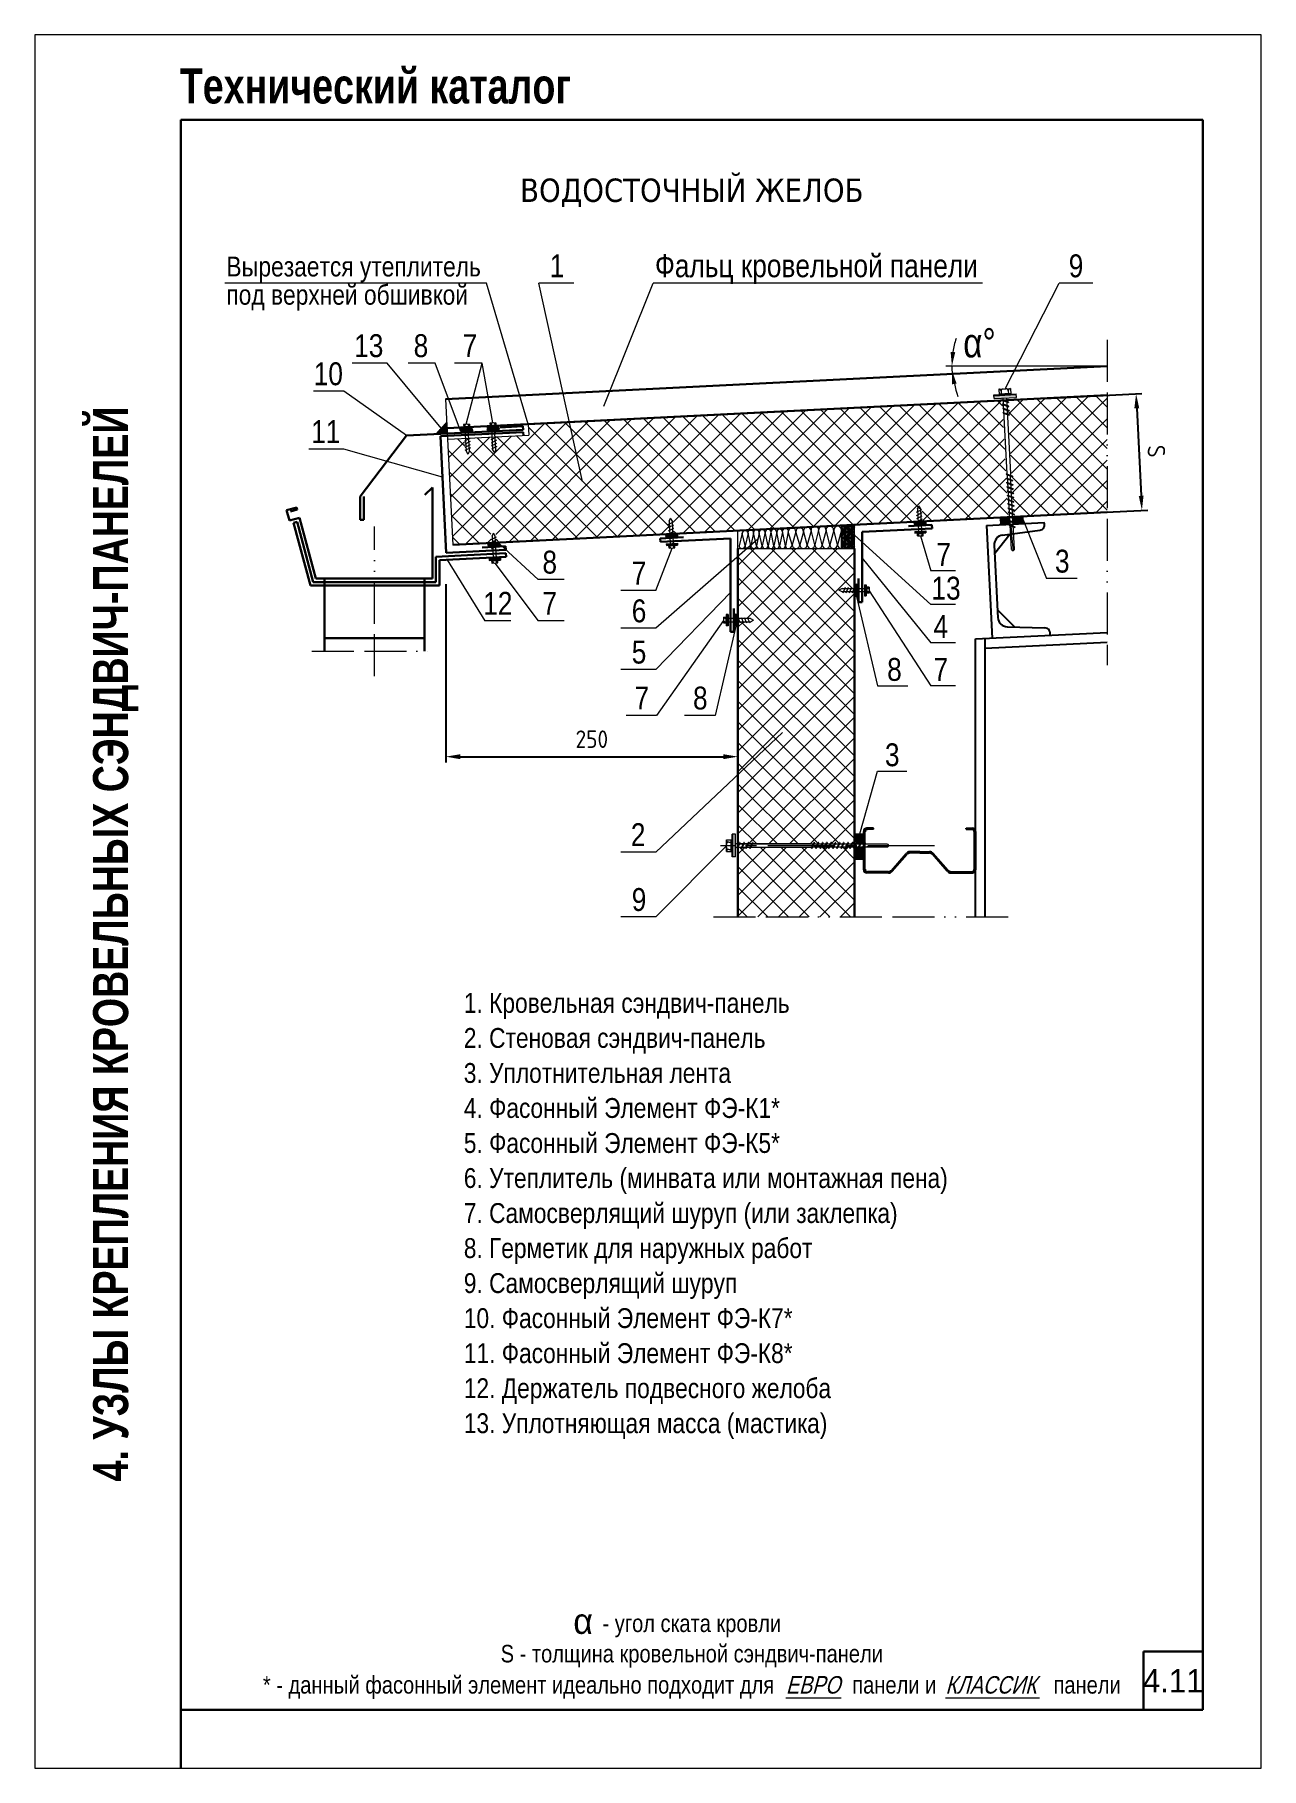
# Model space of a CAD drawing. Extents: x 5821 to 16321, y -13531 to 5774.
# Drawn here: x 5821 to 6871, y -11304 to -9819 of the extents above; entities that cross this region are included whole.
import ezdxf
from ezdxf.enums import TextEntityAlignment as Align

# ---------------------------------------------------------------- set-up
doc = ezdxf.new("R2010")
doc.units = 0
doc.header["$LTSCALE"] = 3
doc.linetypes.add('ACAD_ISO13W100', pattern=[36, 12, -3, 12, -3, 0, -3, 0, -3])
doc.linetypes.add('CENTER2', pattern=[28.575, 19.05, -3.175, 3.175, -3.175])
doc.layers.get('0').update_dxf_attribs({"linetype": 'CONTINUOUS', "lineweight": 30})
doc.layers.get('DEFPOINTS').update_dxf_attribs({"linetype": 'CONTINUOUS'})
for name, color, linetype, lineweight in [('Logo', 1, 'CONTINUOUS', 9), ('new_fill', 8, 'CONTINUOUS', 13), ('RAZMER', 7, 'CONTINUOUS', 9), ('Нащельники', 1, 'CONTINUOUS', 30), ('Саморезы', 7, 'CONTINUOUS', 13)]:
    doc.layers.add(name, color=color, linetype=linetype, lineweight=lineweight)
doc.layers.add('Прогон', color=7, linetype='CONTINUOUS')
doc.styles.add('LOGO', font='HATTEN.TTF')
doc.styles.add('ROMANS', font='romans.shx', dxfattribs={"width": 0.85})
doc.styles.get("Standard").update_dxf_attribs({"font": 'TAHOMA.TTF'})
doc.styles.add('style1', font='ARIALN.TTF')
doc.styles.add('style2', font='impact.TTF')
doc.styles.add('курсив', font='ARIAL.TTF', dxfattribs={"width": 0.8, "oblique": 15})
doc.dimstyles.new('5', dxfattribs={"dimscale": 5, "dimtxt": 3, "dimasz": 2.5, "dimexe": 1, "dimexo": 3, "dimgap": 0, "dimtad": 0, "dimdec": 0, "dimzin": 9, "dimdsep": 46, "dimtxsty": 'ROMANS', "dimblk2": 'OBLIQUE', "dimcen": -3, "dimdle": 1.5, "dimclrd": 256, "dimclre": 256, "dimclrt": 256, "dimadec": 0, "dimazin": 0, "dimtfac": 1, "dimtdec": 0, "dimtofl": 0, "dimtmove": 2, "dimatfit": 3, "dimfxl": 0, "dimtvp": 1, "dimtolj": 1, "dimtzin": 9, "dimarcsym": 0})
pattern_1 = [(0, (-627.4752, -16984.0036), (0, 1.25), []), (60, (-627.4752, -16984.0036), (-1.08253175, 0.625), []), (120, (-627.4752, -16984.0036), (-1.08253175, -0.625), [])]
pattern_2 = [(0, (3888.2201, -13388.3374), (0, 1.25), []), (60, (3888.2201, -13388.3374), (-1.08253175, 0.625), []), (120, (3888.2201, -13388.3374), (-1.08253175, -0.625), [])]
pattern_3 = [(0, (2838.2201, -13398.6371), (0, 1.25), []), (60, (2838.2201, -13398.6371), (-1.08253175, 0.625), []), (120, (2838.2201, -13398.6371), (-1.08253175, -0.625), [])]

msp = doc.modelspace()

# ---------------------------------------------------------------- texts
msp.add_text('ВОДОСТОЧНЫЙ ЖЕЛОБ', height=20).set_placement((6383.59, -9951.99), align=Align.MIDDLE_CENTER)
at = {"style": 'style1'}
for s, height, p in [('Вырезается утеплитель', 17, (5985.17, -10025.85)), ('1', 19.61, (6261.94, -10026.55)), ('Фальц кровельной панели', 19.6116, (6352.04, -10026.5)), ('9', 19.61, (6706.25, -10026.55)), ('под верхней обшивкой ', 17, (5985.17, -10050.02)), ('13', 19.612, (6094.58, -10094.93)), ('8', 19.61, (6145.48, -10094.93)), ('7', 19.61, (6187.41, -10094.93)), ('10', 19.612, (6059.94, -10119.02)), ('11', 19.612, (6057.81, -10168.53)), ('8', 19.61, (6255.74, -10280.38)), ('7', 19.61, (6592.96, -10273.76)), ('3', 19.61, (6694.47, -10279.52)), ('7', 19.61, (6332.19, -10289.73)), ('13', 19.612, (6588.75, -10302.66)), ('12', 19.612, (6205.05, -10315.68)), ('7', 19.61, (6255.74, -10315.68)), ('6', 19.61, (6332.19, -10322.09)), ('4', 19.61, (6590.52, -10335.4)), ('5', 19.61, (6332.19, -10357.44)), ('8', 19.61, (6550.82, -10372.25)), ('7', 19.61, (6590.52, -10372.25)), ('7', 19.61, (6334.54, -10396.77)), ('8', 19.61, (6384.61, -10396.77)), ('3', 19.61, (6548.92, -10445.38)), ('2', 19.61, (6331.42, -10513.8)), ('9', 19.61, (6332.19, -10569.35)), ('1. Кровельная сэндвич-панель', 17, (6188.42, -10656.62)), ('2. Стеновая сэндвич-панель', 17, (6188.42, -10686.62)), ('3. Уплотнительная лента', 17, (6188.42, -10716.62)), ('4. Фасонный Элемент ФЭ-К1*', 17, (6188.42, -10746.62)), ('5. Фасонный Элемент ФЭ-К5*', 17, (6188.42, -10776.62)), ('6. Утеплитель (минвата или монтажная пена)', 17, (6188.42, -10806.62)), ('7. Самосверлящий шуруп (или заклепка)', 17, (6188.42, -10836.62)), ('8. Герметик для наружных работ', 17, (6188.42, -10866.62)), ('9. Самосверлящий шуруп', 17, (6188.42, -10896.62)), ('10. Фасонный Элемент ФЭ-К7*', 17, (6188.42, -10926.62)), ('11. Фасонный Элемент ФЭ-К8*', 17, (6188.42, -10956.62)), ('12. Держатель подвесного желоба', 17, (6188.42, -10986.62)), ('13. Уплотняющая масса (мастика)', 17, (6188.42, -11016.62))]:
    msp.add_text(s, height=height, dxfattribs=at).set_placement(p)
for s, p in [('- угол ската кровли', (6383.59, -11187)), ('S - толщина кровельной сэндвич-панели', (6383.59, -11213)), ('* - данный фасонный элемент идеально подходит для              панели и                     панели', (6383.59, -11239.74))]:
    msp.add_text(s, height=15, dxfattribs=at).set_placement(p, align=Align.CENTER)
at = {"color": 1, "style": 'курсив', "oblique": 15, "width": 0.8}
for s, p in [('ЕВРО', (6487.41, -11239.74)), ('КЛАССИК', (6639.7, -11239.74))]:
    msp.add_text(s, height=15, dxfattribs=at).set_placement(p, align=Align.CENTER)
at = {"insert": (6290.56, -11177.89), "char_height": 13, "attachment_point": 5, "style": 'style1'}
msp.add_mtext('\\A1;{\\fGreekS|b0|i0|c204|p0;\\H1.667x;a}', dxfattribs=at)
at = {"layer": 'new_fill', "style": 'style2'}
msp.add_text('Технический каталог', height=30, dxfattribs=at).set_placement((5945.3, -9877.69))
msp.add_text('4. УЗЛЫ КРЕПЛЕНИЯ КРОВЕЛЬНЫХ СЭНДВИЧ-ПАНЕЛЕЙ', height=30, rotation=90, dxfattribs=at).set_placement((5886.09, -10597.67), align=Align.MIDDLE_CENTER)
at = {"layer": 'new_fill', "style": 'LOGO'}
msp.add_text('4.11', height=20, dxfattribs=at).set_placement((6795.64, -11228.74), align=Align.MIDDLE_CENTER)
at = {"layer": 'RAZMER', "insert": (6629.86, -10082.88), "char_height": 25, "attachment_point": 5, "style": 'ROMANS'}
msp.add_mtext('\\A1;{\\fGreekS|b0|i0|c204|p0;α\\fGreekS|b0|i0|c0|p0;°}', dxfattribs=at)

# ---------------------------------------------------------------- blocks, each defined once
blk = doc.blocks.new('*D1246')
at = {"layer": 'DEFPOINTS', "color": 0, "transparency": 16777216}
for p in [(6172.9, -10274.5), (6423.1, -10418.7), (6423.1, -10437.2)]:
    blk.add_point(p, dxfattribs=at)
at = {"layer": 'RAZMER', "lineweight": -2, "transparency": 16777216}
for p, q in [((6172.9, -10289.5), (6172.9, -10442.2)), ((6185.4, -10437.2), (6410.6, -10437.2)), ((6423.1, -10433.7), (6423.1, -10442.2))]:
    blk.add_line(p, q, dxfattribs=at)
at = {"layer": 'RAZMER', "transparency": 16777216}
for points in [[(6185.4, -10435.1), (6185.4, -10439.3), (6172.9, -10437.2)], [(6410.6, -10435.1), (6410.6, -10439.3), (6423.1, -10437.2)]]:
    blk.add_solid(points, dxfattribs=at)
at = {"layer": 'RAZMER', "transparency": 16777216, "insert": (6298, -10422.2), "char_height": 15, "attachment_point": 5, "style": 'ROMANS'}
blk.add_mtext('\\A1;250', dxfattribs=at)
blk = doc.blocks.new('_OBLIQUE')
at = {"color": 0, "linetype": 'ByBlock'}
blk.add_line((-0.5, -0.5), (0.5, 0.5), dxfattribs=at)
blk = doc.blocks.new('*D1247')
at = {"layer": 'DEFPOINTS', "color": 0, "transparency": 16777216}
for p in [(6670.7, -10131), (6675.7, -10230.9), (6768.9, -10226.2)]:
    blk.add_point(p, dxfattribs=at)
at = {"layer": 'RAZMER', "lineweight": -2, "transparency": 16777216}
for p, q in [((6685.7, -10130.3), (6768.9, -10126.1)), ((6764.5, -10138.8), (6768.2, -10213.7)), ((6690.7, -10230.1), (6773.9, -10226))]:
    blk.add_line(p, q, dxfattribs=at)
at = {"layer": 'RAZMER', "transparency": 16777216}
for points in [[(6766.6, -10138.7), (6762.4, -10138.9), (6763.9, -10126.4)], [(6770.3, -10213.6), (6766.2, -10213.9), (6768.9, -10226.2)]]:
    blk.add_solid(points, dxfattribs=at)
at = {"layer": 'RAZMER', "transparency": 16777216, "insert": (6781.3, -10175.5), "char_height": 15, "attachment_point": 5, "rotation": 272.8624, "style": 'ROMANS'}
blk.add_mtext('\\A1;S', dxfattribs=at)
blk = doc.blocks.new('Z-профиль')
at = {"layer": 'Прогон'}
for p, q in [((0, -16.4), (0, 16.4)), ((1, -16.1), (1, 16.1)), ((8.2, 19.2), (2.7, 19.2)), ((8.2, 18.2), (3.1, 18.2)), ((8.2, 18.2), (8.2, 19.2)), ((87.6, 19.2), (93, 19.2)), ((87.6, 18.2), (87.6, 19.2)), ((87.6, 18.2), (92.7, 18.2)), ((94.8, -16.1), (94.8, 16.1)), ((95.8, -16.4), (95.8, 16.4)), ((23.6, -17), (36.4, -2.4)), ((24.3, -17.8), (37.1, -3.2)), ((47.9, -1.1), (39.5, -1.1)), ((47.9, -2.1), (39.6, -2.1)), ((47.9, -1.1), (56.3, -1.1)), ((47.9, -2.1), (56.1, -2.1)), ((71.5, -17.8), (58.7, -3.2)), ((72.2, -17), (59.4, -2.4)), ((21.2, -19.2), (2.7, -19.2)), ((21, -18.2), (3.1, -18.2)), ((74.6, -19.2), (93, -19.2)), ((74.7, -18.2), (92.7, -18.2))]:
    blk.add_line(p, q, dxfattribs=at)
for centre, radius, start, end in [((2.7, 16.4), 2.74, 90, 180), ((3.1, 16.1), 2.05, 90, 180), ((92.7, 16.1), 2.05, 0, 90), ((93, 16.4), 2.74, 0, 90), ((39.5, -5.2), 4.1, 90, 138.6522), ((39.6, -5.5), 3.42, 90, 138.6522), ((56.1, -5.5), 3.42, 41.3478, 90), ((56.3, -5.2), 4.1, 41.3478, 90), ((2.7, -16.4), 2.74, 180, 270), ((3.1, -16.1), 2.05, 180, 270), ((21, -14.7), 3.42, 270, 318.6522), ((21.2, -15), 4.1, 270, 318.6522), ((74.6, -15), 4.1, 221.3478, 270), ((74.7, -14.7), 3.42, 221.3478, 270), ((92.7, -16.1), 2.05, 270, 0), ((93, -16.4), 2.74, 270, 0)]:
    blk.add_arc(centre, radius, start, end, dxfattribs=at)
blk = doc.blocks.new('40х80швеллер')
at = {"layer": 'Прогон'}
for p, q in [((0.1, 80.6), (0, 0)), ((0.1, 80.6), (41.2, 80.5)), ((11.2, 73), (38, 75.1)), ((4.9, 66.2), (4.8, 14.4)), ((4.9, 60.5), (16.4, 73.4)), ((4.8, 20.1), (16.3, 7.2)), ((11.1, 7.6), (37.9, 5.4))]:
    blk.add_line(p, q, dxfattribs=at)
for centre, radius, start, end in [((37.5, 79), 3.97, 277.6053, 22.1728), ((11.7, 66.2), 6.84, 94.5185, 179.9185), ((11.6, 14.4), 6.84, 179.9185, 265.3185), ((37.4, 1.5), 3.97, 337.6641, 82.2316)]:
    blk.add_arc(centre, radius, start, end, dxfattribs=at)
blk = doc.blocks.new('саморез4')
at = {"layer": 'new_fill'}
blk.add_hatch(color=254, dxfattribs=at).paths.add_polyline_path([(-2.4, -9.4), (0, -9.4), (0, 9.8), (-2.4, 9.8)])
at = {"layer": 'Саморезы', "ltscale": 150}
for p, q in [((-7.9, 5), (-3.1, 5)), ((-7.9, -5), (-7.9, 5)), ((-5.9, 3.1), (-3.1, 3.1)), ((-3.8, -5), (-3.8, 5)), ((0, 9.8), (-3.1, 9.8)), ((-3.1, -9.4), (-3.1, 9.8)), ((-2.4, -9.4), (-2.4, 9.8)), ((0, -9.4), (0, 9.8)), ((64.9, 1.5), (0, 1.5)), ((1.3, -2.2), (3.4, 2.7)), ((1.9, -2.2), (4, 2.7)), ((3.7, 2.9), (3.4, 2.7)), ((3.7, 2.9), (4, 2.7)), ((4.9, -2.2), (7, 2.7)), ((5.5, -2.2), (7.6, 2.7)), ((7.3, 2.9), (7, 2.7)), ((7.3, 2.9), (7.6, 2.7)), ((8.6, -2.2), (10.7, 2.7)), ((9.2, -2.2), (11.3, 2.7)), ((11, 2.9), (10.7, 2.7)), ((11, 2.9), (11.3, 2.7)), ((12.2, -2.2), (14.3, 2.7)), ((12.8, -2.2), (14.9, 2.7)), ((14.6, 2.9), (14.3, 2.7)), ((14.6, 2.9), (14.9, 2.7)), ((64.9, -2.2), (67, 2.7)), ((65.6, -2.2), (67.7, 2.7)), ((67.3, 2.9), (67, 2.7)), ((130, 1.3), (67.1, 1.3)), ((67.3, 2.9), (67.7, 2.7)), ((68.6, -2.2), (70.7, 2.7)), ((69.2, -2.2), (71.3, 2.7)), ((71, 2.9), (70.7, 2.7)), ((71, 2.9), (71.3, 2.7)), ((72.2, -2.2), (74.3, 2.7)), ((72.8, -2.2), (74.9, 2.7)), ((74.6, 2.9), (74.3, 2.7)), ((74.6, 2.9), (74.9, 2.7)), ((75.8, -2.2), (77.9, 2.7)), ((76.4, -2.2), (78.5, 2.7)), ((78.2, 2.9), (77.9, 2.7)), ((78.2, 2.9), (78.5, 2.7)), ((79.5, -2.2), (81.5, 2.7)), ((80.1, -2.2), (82.2, 2.7)), ((81.9, 2.9), (81.5, 2.7)), ((81.9, 2.9), (82.2, 2.7)), ((83.1, -2.2), (85.2, 2.7)), ((83.7, -2.2), (85.8, 2.7)), ((85.5, 2.9), (85.2, 2.7)), ((85.5, 2.9), (85.8, 2.7)), ((86.7, -2.2), (88.8, 2.7)), ((87.3, -2.2), (89.4, 2.7)), ((89.1, 2.9), (88.8, 2.7)), ((89.1, 2.9), (89.4, 2.7)), ((90.3, -2.2), (92.4, 2.7)), ((90.9, -2.2), (93, 2.7)), ((92.7, 2.9), (92.4, 2.7)), ((92.7, 2.9), (93, 2.7)), ((94, -2.2), (96.1, 2.7)), ((94.6, -2.2), (96.7, 2.7)), ((96.4, 2.9), (96.1, 2.7)), ((96.4, 2.9), (96.7, 2.7)), ((97.6, -2.2), (99.7, 2.7)), ((98.2, -2.2), (100.3, 2.7)), ((100, 2.9), (99.7, 2.7)), ((100, 2.9), (100.3, 2.7)), ((101.2, -2.2), (103.3, 2.7)), ((101.8, -2.2), (103.9, 2.7)), ((103.6, 2.9), (103.3, 2.7)), ((103.6, 2.9), (103.9, 2.7)), ((104.8, -2.2), (106.9, 2.7)), ((105.5, -2.2), (107.6, 2.7)), ((107.2, 2.9), (106.9, 2.7)), ((107.2, 2.9), (107.6, 2.7)), ((108.5, -2.2), (110.6, 2.7)), ((109.1, -2.2), (111.2, 2.7)), ((110.9, 2.9), (110.6, 2.7)), ((110.9, 2.9), (111.2, 2.7)), ((130, 1.3), (131.2, 0)), ((-7.9, -5), (-3.1, -5)), ((-5.9, -3.1), (-3.1, -3.1)), ((0, -9.4), (-3.1, -9.4)), ((64.9, -1.5), (0, -1.5)), ((64.9, -1.5), (0, -1.5)), ((1.6, -2.4), (1.3, -2.2)), ((1.6, -2.4), (1.9, -2.2)), ((5.2, -2.4), (4.9, -2.2)), ((5.2, -2.4), (5.5, -2.2)), ((8.9, -2.4), (8.6, -2.2)), ((8.9, -2.4), (9.2, -2.2)), ((12.5, -2.4), (12.2, -2.2)), ((12.5, -2.4), (12.8, -2.2)), ((65.3, -2.4), (64.9, -2.2)), ((65.3, -2.4), (65.6, -2.2)), ((130, -1.3), (67.1, -1.3)), ((68.9, -2.4), (68.6, -2.2)), ((68.9, -2.4), (69.2, -2.2)), ((72.5, -2.4), (72.2, -2.2)), ((72.5, -2.4), (72.8, -2.2)), ((76.1, -2.4), (75.8, -2.2)), ((76.1, -2.4), (76.4, -2.2)), ((79.8, -2.4), (79.5, -2.2)), ((79.8, -2.4), (80.1, -2.2)), ((83.4, -2.4), (83.1, -2.2)), ((83.4, -2.4), (83.7, -2.2)), ((87, -2.4), (86.7, -2.2)), ((87, -2.4), (87.3, -2.2)), ((90.6, -2.4), (90.3, -2.2)), ((90.6, -2.4), (90.9, -2.2)), ((94.3, -2.4), (94, -2.2)), ((94.3, -2.4), (94.6, -2.2)), ((97.9, -2.4), (97.6, -2.2)), ((97.9, -2.4), (98.2, -2.2)), ((101.5, -2.4), (101.2, -2.2)), ((101.5, -2.4), (101.8, -2.2)), ((105.1, -2.4), (104.8, -2.2)), ((105.1, -2.4), (105.5, -2.2)), ((108.8, -2.4), (108.5, -2.2)), ((108.8, -2.4), (109.1, -2.2)), ((130, -1.3), (131.2, 0))]:
    blk.add_line(p, q, dxfattribs=at)
at = {"layer": 'Саморезы'}
for p, q in [((67.1, 1.3), (64.9, 1.5)), ((67.1, -1.3), (64.9, -1.5))]:
    blk.add_line(p, q, dxfattribs=at)
at = {"layer": 'Саморезы', "ltscale": 150}
for centre, radius, start, end in [((-5.9, 5.1), 2, 182.373, 269.9653), ((-5.9, 1.1), 2, 90.0347, 177.627), ((80.3, 1057.7), 1058.9, 271.592, 272.7554), ((-5.9, -1.1), 2, 182.373, 269.9653), ((-5.9, -5.1), 2, 90.0347, 177.627)]:
    blk.add_arc(centre, radius, start, end, dxfattribs=at)
blk = doc.blocks.new('саморез1')
at = {"layer": 'new_fill'}
blk.add_hatch(color=254, dxfattribs=at).paths.add_polyline_path([(-1.2, -4.8), (0, -4.8), (0, 4.8), (-1.2, 4.8)])
at = {"layer": 'Саморезы', "ltscale": 150}
for p, q in [((-3.9, 2.6), (-1.5, 2.6)), ((-3.9, 2.6), (-3.9, -2.4)), ((-2.9, 1.7), (-1.5, 1.7)), ((-1.9, 2.6), (-1.9, -2.4)), ((0, 4.8), (-1.5, 4.8)), ((-1.5, 4.8), (-1.5, -4.8)), ((-1.2, 4.8), (-1.2, -4.8)), ((0, 4.8), (0, -4.8)), ((19.2, 1.4), (0, 1.4)), ((8.4, 2.4), (10.5, -2.4)), ((11.1, 2.4), (13.2, -2.4)), ((13.8, 2.4), (15.9, -2.4)), ((16.4, 2.4), (18.5, -2.4)), ((19.2, 1.4), (21.8, 0)), ((19.2, -1.4), (21.8, 0)), ((-3.9, -2.4), (-1.5, -2.4)), ((-2.9, -1.4), (-1.5, -1.4)), ((0, -4.8), (-1.5, -4.8)), ((0, -1.4), (19.2, -1.4))]:
    blk.add_line(p, q, dxfattribs=at)
for centre, start, end in [((-2.9, 2.7), 182.373, 269.9653), ((-2.9, 0.7), 90.0347, 177.627), ((-2.9, -0.4), 182.373, 269.9653), ((-2.9, -2.4), 90.0347, 177.627)]:
    blk.add_arc(centre, 1, start, end, dxfattribs=at)

# ---------------------------------------------------------------- dimensions: what is measured, and where the dimension line sits
at = {"layer": 'RAZMER'}
dim = msp.add_aligned_dim(p1=(6670.74, -10131.01), p2=(6675.73, -10230.89), distance=93.24, text='S', dimstyle='5', dxfattribs=at)
dim.commit()
dim.dimension.update_dxf_attribs({"geometry": '*D1247', "text_midpoint": (6781.34, -10175.55)})
dim = msp.add_linear_dim(base=(6423.13, -10437.23), p1=(6172.88, -10274.47), p2=(6423.13, -10418.74), dimstyle='5', dxfattribs=at)
dim.commit()
dim.dimension.update_dxf_attribs({"geometry": '*D1246', "text_midpoint": (6298.01, -10422.23)})

# ---------------------------------------------------------------- hatches: boundary and pattern name
at = {"layer": 'new_fill'}
h = msp.add_hatch(dxfattribs=at)
h.set_pattern_fill('ANSI37', color=256, scale=100, style=0)
h.set_pattern_definition([(45, (-627.475, -16984.004), (-8.838835, 8.838835), []), (135, (-627.475, -16984.004), (-8.838835, -8.838835), [])])
h.paths.add_polyline_path([(6364.27, -10246.46), (6363.73, -10235.66), (6367.92, -10235.45), (6368.47, -10246.25), (6470.22, -10241.16, -0.2090741), (6472.84, -10241.03), (6576.9, -10235.83), (6576.36, -10225.12), (6580.56, -10224.91), (6581.09, -10235.62), (6654.38, -10231.96), (6649.39, -10132.08), (6243.6, -10152.37), (6244.08, -10161.86), (6215.88, -10163.27), (6216.42, -10174.1), (6212.23, -10174.31), (6211.69, -10163.48), (6193.19, -10164.4), (6193.73, -10175.24), (6189.54, -10175.45), (6188.99, -10164.61), (6174.6, -10165.33), (6179.12, -10255.72), (6211.94, -10254.08), (6211.4, -10243.21), (6215.6, -10243), (6216.14, -10253.87)])
h.paths.add_polyline_path([(6659.18, -10231.72), (6739.13, -10227.72), (6739.13, -10127.59), (6654.18, -10131.84)])
h = msp.add_hatch(dxfattribs=at)
h.set_pattern_fill('NET3', color=256, scale=10, style=0)
h.set_pattern_definition(pattern_2)
h.paths.add_polyline_path([(6173.87, -10150.59), (6164.34, -10160.97), (6174.36, -10160.47)])
h = msp.add_hatch(dxfattribs=at)
h.set_pattern_fill('NET3', color=256, scale=10, style=0)
h.set_pattern_definition(pattern_1)
h.paths.add_polyline_path([(6188.58, -10156.25), (6186.92, -10156.33, 0.8037354), (6187.18, -10159.82), (6188.75, -10159.75)])
h.paths.add_polyline_path([(6188.58, -10156.25), (6188.75, -10159.75), (6192.94, -10159.54), (6192.77, -10156.04)])
h.paths.add_polyline_path([(6192.94, -10159.54), (6194.78, -10159.44, 0.8142709), (6194.48, -10155.95), (6192.77, -10156.04)])
h = msp.add_hatch(dxfattribs=at)
h.set_pattern_fill('NET3', color=256, scale=10, style=0)
h.set_pattern_definition(pattern_2)
h.paths.add_polyline_path([(6211.27, -10155.12), (6209.65, -10155.2, 0.7936696), (6209.8, -10158.69), (6211.44, -10158.61)])
h.paths.add_polyline_path([(6211.44, -10158.61), (6215.64, -10158.4), (6215.46, -10154.91), (6211.27, -10155.12)])
h.paths.add_polyline_path([(6215.64, -10158.4), (6217.47, -10158.31, 0.7824442), (6217.29, -10154.81), (6215.46, -10154.91)])
h = msp.add_hatch(dxfattribs=at)
h.set_pattern_fill('NET3', color=256, scale=10, style=0)
h.set_pattern_definition(pattern_3)
h.paths.add_polyline_path([(6667.06, -10231.32), (6658.39, -10231.76), (6658.42, -10232.47), (6659.82, -10232.99), (6660.06, -10233.28), (6659.86, -10233.6), (6658.46, -10233.09), (6658.61, -10236.1), (6660.01, -10236.61), (6660.25, -10236.9), (6660.04, -10237.23), (6658.65, -10236.71), (6658.71, -10237.93), (6667.38, -10237.49)])
h = msp.add_hatch(dxfattribs=at)
h.set_pattern_fill('NET3', color=256, scale=10, style=0)
h.set_pattern_definition(pattern_1)
h.paths.add_polyline_path([(6364.27, -10246.46), (6362.47, -10246.55, 0.782923), (6362.58, -10249.95), (6364.44, -10249.86)])
h.paths.add_polyline_path([(6368.47, -10246.25), (6364.27, -10246.46), (6364.44, -10249.86), (6368.63, -10249.65)])
h.paths.add_polyline_path([(6370.44, -10246.15), (6368.47, -10246.25), (6368.63, -10249.65), (6370.33, -10249.57, 0.7157908)])
h = msp.add_hatch(dxfattribs=at)
h.set_pattern_fill('ESCHER', color=256, scale=5, style=0)
h.set_pattern_definition([(60, (2838.22, -13398.637), (-6, -1e-09), [5.5, -0.5]), (180, (2838.22, -13398.637), (3, -5.1961524), [5.5, -0.5]), (300, (2838.22, -13398.637), (6, -1e-09), [5.5, -0.5]), (60, (2838.72, -13398.637), (-6, -1e-09), [1, -5]), (300, (2838.72, -13398.637), (6, -1e-09), [1, -5]), (60, (2837.97, -13398.204), (-6, -1e-09), [1, -5]), (180, (2837.97, -13398.204), (3, -5.1961524), [1, -5]), (300, (2837.97, -13399.07), (6, -1e-09), [1, -5]), (180, (2837.97, -13399.07), (3, -5.1961524), [1, -5]), (60, (2836.22, -13398.637), (-6, -1e-09), [1, -5]), (300, (2836.22, -13398.637), (6, -1e-09), [1, -5]), (60, (2839.22, -13400.369), (-6, -1e-09), [1, -5]), (180, (2839.22, -13400.369), (3, -5.1961524), [1, -5]), (300, (2839.22, -13396.905), (6, -1e-09), [1, -5]), (180, (2839.22, -13396.905), (3, -5.1961524), [1, -5]), (0, (2839.22, -13397.771), (-3, 5.1961524), [3.5, -2.5]), (0, (2839.22, -13399.503), (-3, 5.1961524), [3.5, -2.5]), (120, (2838.47, -13397.338), (-6, 1e-09), [3.5, -2.5]), (120, (2836.97, -13398.204), (-6, 1e-09), [3.5, -2.5]), (240, (2836.97, -13399.07), (3, -5.1961524), [3.5, -2.5]), (240, (2838.47, -13399.936), (3, -5.1961524), [3.5, -2.5])])
h.paths.add_polyline_path([(6522.88, -10238.53), (6511.64, -10239.09), (6511.64, -10258.85), (6522.88, -10258.85)])
h = msp.add_hatch(dxfattribs=at)
h.set_pattern_fill('NET3', color=256, scale=10, style=0)
h.set_pattern_definition(pattern_1)
h.paths.add_polyline_path([(6576.9, -10235.83), (6575.11, -10235.92, 0.7966935), (6575.32, -10239.41), (6577.07, -10239.33)])
h.paths.add_polyline_path([(6577.07, -10239.33), (6581.27, -10239.12), (6581.09, -10235.62), (6576.9, -10235.83)])
h.paths.add_polyline_path([(6581.09, -10235.62), (6581.27, -10239.12), (6582.96, -10239.03, 0.7824442), (6582.78, -10235.54)])
h = msp.add_hatch(dxfattribs=at)
h.set_pattern_fill('NET3', color=256, scale=10, style=0)
h.set_pattern_definition(pattern_3)
h.paths.add_polyline_path([(6655.76, -10232.1), (6655.26, -10231.91), (6647.56, -10232.3), (6647.89, -10238.48), (6656.08, -10238.07), (6655.95, -10235.72), (6655.04, -10235.39), (6654.8, -10235.09), (6655.01, -10234.77), (6655.92, -10235.11)])
h = msp.add_hatch(dxfattribs=at)
h.set_pattern_fill('NET3', color=256, scale=10, style=0)
h.set_pattern_definition(pattern_1)
h.paths.add_polyline_path([(6211.94, -10254.08), (6210.29, -10254.16, 0.8011778), (6210.58, -10257.69), (6212.12, -10257.62)])
h.paths.add_polyline_path([(6216.32, -10257.41), (6216.14, -10253.87), (6211.94, -10254.08), (6212.12, -10257.62)])
h.paths.add_polyline_path([(6216.32, -10257.41), (6218.15, -10257.31, 0.7732489), (6217.97, -10253.78), (6216.14, -10253.87)])
h = msp.add_hatch(dxfattribs=at)
h.set_pattern_fill('ANSI37', color=256, scale=100, style=0)
h.set_pattern_definition([(45, (2838.22, -13398.637), (-8.838835, 8.838835), []), (135, (2838.22, -13398.637), (-8.838835, -8.838835), [])])
h.paths.add_polyline_path([(6522.88, -10296.06), (6512.16, -10296.06), (6509.63, -10294.66), (6512.16, -10293.26), (6522.51, -10293.26), (6522.88, -10292.4), (6522.88, -10258.85), (6499.33, -10258.85, -0.0656822), (6498.48, -10258.96, -0.0656822), (6497.64, -10258.85), (6492.83, -10258.85, -0.0585471), (6492.07, -10258.96, -0.0585471), (6491.32, -10258.85), (6486.51, -10258.85, -0.0656822), (6485.66, -10258.96, 0.0012871), (6485.68, -10258.96, -0.0012871), (6485.66, -10258.96, -0.0012871), (6485.65, -10258.96, 0.0012871), (6485.66, -10258.96, -0.0656822), (6484.82, -10258.85), (6480.01, -10258.85, -0.0585471), (6479.26, -10258.96, -0.0585471), (6478.5, -10258.85), (6473.69, -10258.85, -0.0727294), (6472.75, -10258.96, -0.0727294), (6471.82, -10258.85), (6467.01, -10258.85, -0.0629966), (6466.2, -10258.96, -0.0724516), (6465.48, -10258.85), (6461.96, -10258.85, -0.0787967), (6461.18, -10258.96, -0.0787967), (6460.41, -10258.85), (6456.89, -10258.85, -0.0661098), (6456.24, -10258.96, -0.0661098), (6455.59, -10258.85), (6452.07, -10258.85, -0.0724516), (6451.35, -10258.96, 0.0039617), (6451.39, -10258.96, -0.0764352), (6450.64, -10258.85), (6447.12, -10258.85, -0.0787967), (6446.34, -10258.96, -0.0787967), (6445.56, -10258.85), (6441.62, -10258.85, -0.040353), (6441.25, -10258.85), (6436.84, -10258.85, -0.0099686), (6436.75, -10258.85), (6432.2, -10258.85, -0.0520645), (6431.72, -10258.86, -0.0312551), (6431.4, -10258.85), (6431.13, -10258.85), (6423.13, -10265.83), (6423.13, -10317.98), (6423.5, -10318.84), (6433.85, -10318.84), (6436.38, -10320.24), (6433.85, -10321.64), (6423.13, -10321.64), (6423.13, -10511.98), (6424.02, -10511.98), (6424.53, -10510.8), (6424.84, -10510.57), (6425.15, -10510.8), (6424.64, -10511.98), (6427.65, -10511.98), (6428.16, -10510.8), (6428.46, -10510.57), (6428.77, -10510.8), (6428.27, -10511.98), (6431.28, -10511.98), (6431.78, -10510.8), (6432.09, -10510.57), (6432.4, -10510.8), (6431.89, -10511.98), (6434.9, -10511.98), (6435.41, -10510.8), (6435.72, -10510.57), (6436.03, -10510.8), (6435.52, -10511.98), (6486.06, -10511.98), (6487.61, -10512.12), (6488.17, -10510.8), (6488.48, -10510.57), (6488.79, -10510.8), (6488.2, -10512.17), (6488.21, -10512.17), (6491.21, -10512.17), (6491.8, -10510.8), (6492.1, -10510.57), (6492.41, -10510.8), (6491.83, -10512.17), (6494.84, -10512.17), (6495.43, -10510.8), (6495.73, -10510.57), (6496.04, -10510.8), (6495.45, -10512.17), (6498.46, -10512.17), (6499.05, -10510.8), (6499.36, -10510.57), (6499.67, -10510.8), (6499.08, -10512.17), (6502.09, -10512.17), (6502.68, -10510.8), (6502.98, -10510.57), (6503.29, -10510.8), (6502.71, -10512.17), (6505.72, -10512.17), (6506.31, -10510.8), (6506.61, -10510.57), (6506.92, -10510.8), (6506.33, -10512.17), (6509.34, -10512.17), (6509.93, -10510.8), (6510.24, -10510.57), (6510.55, -10510.8), (6509.96, -10512.17), (6512.97, -10512.17), (6513.56, -10510.8), (6513.86, -10510.57), (6514.17, -10510.8), (6513.59, -10512.17), (6516.6, -10512.17), (6517.19, -10510.8), (6517.49, -10510.57), (6517.8, -10510.8), (6517.21, -10512.17), (6520.22, -10512.17), (6520.81, -10510.8), (6521.12, -10510.57), (6521.43, -10510.8), (6520.84, -10512.17), (6522.88, -10512.17), (6522.88, -10503.25)])
h.paths.add_polyline_path([(6522.88, -10516.09), (6522.34, -10515.7), (6522.72, -10514.81), (6519.71, -10514.81), (6519.33, -10515.7), (6519.02, -10515.92), (6518.71, -10515.7), (6519.1, -10514.81), (6516.08, -10514.81), (6515.7, -10515.7), (6515.4, -10515.92), (6515.09, -10515.7), (6515.47, -10514.81), (6512.46, -10514.81), (6512.08, -10515.7), (6511.77, -10515.92), (6511.46, -10515.7), (6511.84, -10514.81), (6508.83, -10514.81), (6508.45, -10515.7), (6508.14, -10515.92), (6507.83, -10515.7), (6508.22, -10514.81), (6505.2, -10514.81), (6504.82, -10515.7), (6504.52, -10515.92), (6504.21, -10515.7), (6504.59, -10514.81), (6501.58, -10514.81), (6501.2, -10515.7), (6500.89, -10515.92), (6500.58, -10515.7), (6500.96, -10514.81), (6497.95, -10514.81), (6497.57, -10515.7), (6497.26, -10515.92), (6496.95, -10515.7), (6497.34, -10514.81), (6494.32, -10514.81), (6493.94, -10515.7), (6493.64, -10515.92), (6493.33, -10515.7), (6493.71, -10514.81), (6490.7, -10514.81), (6490.32, -10515.7), (6490.01, -10515.92), (6489.7, -10515.7), (6490.08, -10514.81), (6488.21, -10514.81), (6487.03, -10514.91), (6486.69, -10515.7), (6486.38, -10515.92), (6486.07, -10515.7), (6486.38, -10514.99), (6434.23, -10514.99), (6433.93, -10515.7), (6433.62, -10515.92), (6433.31, -10515.7), (6433.61, -10514.99), (6430.6, -10514.99), (6430.3, -10515.7), (6429.99, -10515.92), (6429.69, -10515.7), (6429.99, -10514.99), (6426.98, -10514.99), (6426.67, -10515.7), (6426.37, -10515.92), (6426.06, -10515.7), (6426.36, -10514.99), (6423.35, -10514.99), (6423.13, -10515.51), (6423.13, -10574.47), (6522.88, -10574.47)])
h = msp.add_hatch(dxfattribs=at)
h.set_pattern_fill('NET3', color=256, scale=10, style=0)
h.set_pattern_definition(pattern_1)
h.paths.add_polyline_path([(6526.38, -10292.4), (6526.38, -10290.89, 0.7824442), (6522.88, -10290.89), (6522.88, -10292.4)])
h.paths.add_polyline_path([(6522.88, -10292.4), (6522.88, -10296.6), (6526.38, -10296.6), (6526.38, -10292.4)])
h.paths.add_polyline_path([(6522.88, -10296.6), (6522.88, -10298.57, 0.7824442), (6526.38, -10298.57), (6526.38, -10296.6)])
h = msp.add_hatch(dxfattribs=at)
h.set_pattern_fill('NET3', color=256, scale=10, style=0)
h.set_pattern_definition(pattern_1)
h.paths.add_polyline_path([(6423.13, -10318.14), (6423.13, -10316.41, 0.7824442), (6419.63, -10316.41), (6419.63, -10318.14)])
h.paths.add_polyline_path([(6419.63, -10318.14), (6419.63, -10322.34), (6423.13, -10322.34), (6423.13, -10318.14)])
h.paths.add_polyline_path([(6419.63, -10322.34), (6419.63, -10324.1, 0.7824442), (6423.13, -10324.1), (6423.13, -10322.34)])
h = msp.add_hatch(dxfattribs=at)
h.set_pattern_fill('NET3', color=256, scale=10, style=0)
h.set_pattern_definition(pattern_3)
h.paths.add_polyline_path([(6530.8, -10503.25), (6522.88, -10503.25), (6522.88, -10512.17), (6523.85, -10512.17), (6524.44, -10510.8), (6524.74, -10510.57), (6525.05, -10510.8), (6524.47, -10512.17), (6527.48, -10512.17), (6528.07, -10510.8), (6528.37, -10510.57), (6528.68, -10510.8), (6528.09, -10512.17), (6530.8, -10512.17)])
h.paths.add_polyline_path([(6530.8, -10514.81), (6530.59, -10514.81), (6530.21, -10515.7), (6529.9, -10515.92), (6529.59, -10515.7), (6529.98, -10514.81), (6526.96, -10514.81), (6526.58, -10515.7), (6526.28, -10515.92), (6525.97, -10515.7), (6526.35, -10514.81), (6523.34, -10514.81), (6522.96, -10515.7), (6522.88, -10515.75), (6522.88, -10525.13), (6530.8, -10525.13)])

# ---------------------------------------------------------------- linework, layer by layer
at = {"color": 1}
for p, q in [((5946.09, -9891.59), (5946.09, -11303.74)), ((5946.09, -9891.59), (6821.09, -9891.59)), ((6821.09, -9891.59), (6821.09, -11253.74)), ((6770.18, -11203.74), (6821.09, -11203.74)), ((6770.18, -11203.74), (6770.18, -11253.74)), ((5946.09, -11253.74), (6821.09, -11253.74))]:
    msp.add_line(p, q, dxfattribs=at)
for p, q in [((6172.88, -10130.88), (6739.13, -10102.56)), ((6174.13, -10155.84), (6739.13, -10127.59)), ((6243.6, -10152.37), (6739.13, -10127.59)), ((6161.5, -10206.65), (6155.14, -10213.02)), ((6161.5, -10206.65), (6161.5, -10284.65)), ((6036.74, -10226.13), (6045.43, -10223.8)), ((6039.07, -10234.82), (6036.74, -10226.13)), ((6040.1, -10227.09), (6045.9, -10225.54)), ((6045.43, -10223.8), (6045.9, -10225.54)), ((6179.12, -10255.72), (6739.13, -10227.72)), ((6179.12, -10255.72), (6739.13, -10227.72)), ((6039.07, -10234.82), (6047.76, -10232.49)), ((6042.74, -10236.94), (6045.64, -10236.17)), ((6057.13, -10290.65), (6042.74, -10236.94)), ((6059.43, -10287.65), (6045.64, -10236.17)), ((6061.74, -10284.65), (6047.76, -10232.49)), ((6423.13, -10258.85), (6423.13, -10574.47)), ((6522.88, -10574.47), (6522.88, -10258.85)), ((6224.5, -10262.98), (6164.5, -10265.98)), ((6164.5, -10265.98), (6164.5, -10287.65)), ((6224.65, -10265.94), (6167.5, -10268.8)), ((6167.5, -10268.8), (6167.5, -10290.65)), ((6224.5, -10262.98), (6224.65, -10265.94)), ((6167.5, -10290.65), (6057.13, -10290.65)), ((6164.5, -10287.65), (6059.43, -10287.65)), ((6161.5, -10284.65), (6061.74, -10284.65)), ((6069.24, -10284.65), (6069.24, -10346.74)), ((6154.74, -10284.65), (6154.74, -10346.74)), ((6154.74, -10335.75), (6069.24, -10335.75))]:
    msp.add_line(p, q)
at = {"layer": 'Logo'}
for p, q in [((6464.07, -11243.31), (6511.31, -11243.31)), ((6600.69, -11243.31), (6681.14, -11243.31))]:
    msp.add_line(p, q, dxfattribs=at)
at = {"layer": 'new_fill'}
for p, q in [((6173.87, -10150.59), (6164.34, -10160.97)), ((6426.79, -10245.76), (6424.02, -10256.46)), ((6429.14, -10256.44), (6426.79, -10245.76)), ((6431.72, -10245.73), (6429.13, -10256.47)), ((6434.25, -10256.45), (6431.72, -10245.73)), ((6436.35, -10245.4), (6434.25, -10256.45)), ((6439.11, -10256.45), (6436.34, -10245.36)), ((6441.37, -10245.36), (6439.11, -10256.45)), ((6443.8, -10256.45), (6441.37, -10245.36)), ((6446.37, -10244.9), (6443.8, -10256.45)), ((6448.88, -10256.45), (6446.37, -10244.9)), ((6451.31, -10244.9), (6448.88, -10256.45)), ((6453.83, -10256.45), (6451.39, -10244.9)), ((6456.34, -10244.9), (6453.83, -10256.45)), ((6458.65, -10256.45), (6456.34, -10244.9)), ((6461.37, -10244.9), (6458.65, -10256.45)), ((6463.72, -10256.45), (6461.21, -10243.89)), ((6466.14, -10244.46), (6463.72, -10256.45)), ((6469.41, -10255.7), (6466.14, -10244.46)), ((6472.68, -10244.46), (6469.41, -10255.7)), ((6476.1, -10255.7), (6472.68, -10244.46)), ((6479.22, -10244.46), (6476.1, -10255.7)), ((6482.41, -10255.7), (6479.15, -10243.74)), ((6485.68, -10243.74), (6482.41, -10255.7)), ((6488.92, -10255.7), (6485.65, -10243.13)), ((6492.18, -10243.13), (6488.92, -10255.7)), ((6495.23, -10255.7), (6492.18, -10243.13)), ((6498.47, -10243.13), (6495.23, -10255.7)), ((6501.73, -10255.7), (6498.48, -10242.8)), ((6505.11, -10243.13), (6501.73, -10255.7)), ((6508.36, -10255.49), (6505.11, -10243.13)), ((6511.64, -10243.13), (6508.37, -10255.7))]:
    msp.add_line(p, q, dxfattribs=at)
for centre, radius, start, end in [((6187.43, -10158.05), 1.79, 106.65043, 261.81072), ((6194.27, -10157.73), 1.79, 286.546, 83.16569), ((6210.13, -10156.93), 1.8, 105.47739, 259.22924), ((6216.95, -10156.58), 1.8, 286.91761, 79.08239), ((6429.26, -10245.76), 2.47, 0.65685, 179.89714), ((6434, -10245.32), 2.35, 358.84409, 192.0379), ((6438.86, -10245.36), 2.51, 0, 180), ((6443.81, -10244.9), 2.51, 0, 180), ((6448.88, -10244.9), 2.51, 0, 180), ((6453.83, -10244.9), 2.51, 0, 180), ((6458.86, -10244.9), 2.51, 0, 180), ((6463.72, -10243.89), 2.51, 0, 180), ((6469.41, -10244.46), 3.27, 0, 180), ((6475.95, -10244.46), 3.27, 0, 180), ((6482.41, -10243.74), 3.27, 0, 180), ((6488.92, -10243.13), 3.27, 0, 180), ((6495.34, -10243.02), 3.16, 358.0104, 181.9896), ((6501.73, -10243.13), 3.27, 0, 180), ((6508.37, -10243.13), 3.27, 0, 180), ((6426.53, -10256.33), 2.51, 180, 270), ((6426.79, -10256.51), 2.35, 265.63883, 1.69576), ((6431.65, -10256.35), 2.51, 180, 270), ((6431.91, -10256.52), 2.35, 265.63883, 1.69576), ((6436.76, -10256.33), 2.51, 180, 270), ((6436.8, -10256.53), 2.32, 268.85772, 2.05045), ((6441.44, -10256.53), 2.33, 178.08739, 274.62161), ((6441.48, -10256.53), 2.32, 273.45732, 1.97721), ((6446.32, -10256.45), 2.51, 180, 270), ((6446.37, -10256.45), 2.51, 270, 0), ((6451.39, -10256.45), 2.51, 180, 270), ((6451.31, -10256.45), 2.51, 270, 0), ((6456.34, -10256.45), 2.51, 180, 270), ((6456.13, -10256.45), 2.51, 270, 0), ((6461.16, -10256.45), 2.51, 180, 270), ((6461.21, -10256.45), 2.51, 270, 0), ((6466.24, -10256.45), 2.51, 180, 270), ((6466.14, -10255.7), 3.27, 270, 0), ((6472.68, -10255.7), 3.27, 180, 270), ((6472.83, -10255.7), 3.27, 270, 0), ((6479.37, -10255.7), 3.27, 180, 270), ((6479.15, -10255.7), 3.27, 270, 0), ((6485.68, -10255.7), 3.27, 180, 270), ((6485.65, -10255.7), 3.27, 270, 0), ((6492.18, -10255.7), 3.27, 180, 270), ((6491.96, -10255.7), 3.27, 270, 0), ((6498.5, -10255.7), 3.27, 180, 270), ((6498.47, -10255.7), 3.27, 270, 0), ((6505, -10255.7), 3.27, 180, 270), ((6505.09, -10255.49), 3.27, 270, 0), ((6511.64, -10255.7), 3.27, 180, 270)]:
    msp.add_arc(centre, radius, start, end, dxfattribs=at)
at = {"layer": 'RAZMER'}
for p, q in [((6207.78, -10031.67), (5983.77, -10031.67)), ((6243.6, -10152.37), (6207.78, -10031.67)), ((6290.15, -10201.43), (6252.63, -10031.67)), ((6282.49, -10031.67), (6252.63, -10031.67)), ((6308.26, -10136.84), (6350.5, -10031.67)), ((6632.51, -10031.67), (6350.5, -10031.67)), ((6651.52, -10122.77), (6698.2, -10031.67)), ((6726.8, -10031.67), (6698.2, -10031.67)), ((6122.81, -10100.05), (6092.95, -10100.05)), ((6169.11, -10155.78), (6122.81, -10100.05)), ((6163.99, -10100.05), (6140.77, -10100.05)), ((6185.65, -10158.17), (6163.99, -10100.05)), ((6204.03, -10100.05), (6180.53, -10100.05)), ((6190.57, -10152.45), (6204.03, -10100.05)), ((6213.35, -10151.31), (6204.03, -10100.05)), ((6739.13, -10102.56), (6601.07, -10102.56)), ((6085.73, -10124.14), (6059.87, -10124.14)), ((6139.37, -10162.21), (6085.73, -10124.14)), ((6172.88, -10130.88), (6179.12, -10255.72)), ((6243.6, -10152.37), (6244.08, -10161.86)), ((6174.61, -10165.33), (6244.08, -10161.86)), ((6085.73, -10173.66), (6055.87, -10173.66)), ((6170.22, -10197.76), (6085.73, -10173.66)), ((6667.06, -10231.32), (6667.38, -10237.49)), ((6423.13, -10258.85), (6423.13, -10243.52)), ((6511.64, -10258.85), (6511.64, -10239.09)), ((6522.88, -10258.85), (6522.88, -10238.53)), ((6647.56, -10232.3), (6647.89, -10238.51)), ((6667.22, -10234.41), (6687.34, -10284.7)), ((6219.18, -10255.2), (6251.96, -10285.5)), ((6440.24, -10250.91), (6352.74, -10327.21)), ((6352.74, -10294.85), (6366.64, -10258.6)), ((6423.13, -10258.85), (6522.88, -10258.85)), ((6522.88, -10247.39), (6588.21, -10306.84)), ((6579.27, -10248.06), (6588.21, -10277.93)), ((6174.06, -10268.47), (6206.31, -10320.8)), ((6215.06, -10271.46), (6251.96, -10320.8)), ((6529.38, -10267.08), (6588.21, -10339.57)), ((6274.21, -10285.5), (6251.96, -10285.5)), ((6609.41, -10277.93), (6588.21, -10277.93)), ((6713.36, -10284.7), (6687.34, -10284.7)), ((6713.36, -10284.7), (6687.34, -10284.7)), ((6352.74, -10294.85), (6322.87, -10294.85)), ((6416.93, -10296.26), (6352.74, -10362.56)), ((6524.63, -10299.94), (6542.51, -10376.42)), ((6535.32, -10295.14), (6588.21, -10376.42)), ((6410.69, -10320.41), (6353.43, -10401.94)), ((6609.41, -10306.84), (6588.21, -10306.84)), ((6228.56, -10320.8), (6206.31, -10320.8)), ((6274.21, -10320.8), (6251.96, -10320.8)), ((6352.74, -10327.21), (6322.87, -10327.21)), ((6421.38, -10325.46), (6403.5, -10401.94)), ((6609.41, -10339.57), (6588.21, -10339.57)), ((6609.41, -10339.57), (6588.21, -10339.57)), ((6352.74, -10362.56), (6322.87, -10362.56)), ((6542.51, -10376.42), (6568.54, -10376.42)), ((6609.41, -10376.42), (6588.21, -10376.42)), ((6353.43, -10401.94), (6327.4, -10401.94)), ((6403.5, -10401.94), (6377.47, -10401.94)), ((6461.27, -10416.36), (6352.74, -10518.92)), ((6527.36, -10503.25), (6542.51, -10449.5)), ((6542.51, -10449.5), (6567.55, -10449.5)), ((6413.25, -10513.49), (6352.74, -10574.47)), ((6352.74, -10518.92), (6322.87, -10518.92)), ((6352.74, -10574.47), (6322.87, -10574.47))]:
    msp.add_line(p, q, dxfattribs=at)
at = {"layer": 'RAZMER', "linetype": 'ACAD_ISO13W100'}
for p, q in [((6739.13, -10080.12), (6739.13, -10358.89)), ((6111.99, -10368.29), (6111.99, -10239.93)), ((6058.28, -10346.74), (6160.42, -10346.74)), ((6402.07, -10574.47), (6657.05, -10574.47))]:
    msp.add_line(p, q, dxfattribs=at)
at = {"layer": 'RAZMER', "linetype": 'CENTER2'}
msp.add_line((6591.45, -10513.49), (6408.14, -10513.49), dxfattribs=at)
at = {"layer": 'RAZMER'}
for points in [[(6871.09, -9818.74), (5821.09, -9818.74), (5821.09, -11303.74), (6871.09, -11303.74)], [(6423.13, -10258.85), (6522.88, -10258.85), (6522.88, -10512.17), (6423.13, -10512.17)], [(6522.88, -10503.25), (6530.8, -10503.25), (6530.8, -10525.13), (6522.88, -10525.13)]]:
    msp.add_lwpolyline(points, close=True, dxfattribs=at)
at = {"layer": 'RAZMER', "lineweight": 0}
for centre, radius, start, end in [((6687.75, -10102.56), 81.51, 163.11399, 171.55699), ((6687.75, -10102.56), 81.51, 180, 185), ((6753.21, -10085.83), 148.29, 187.86558, 196.79143)]:
    msp.add_arc(centre, radius, start, end, dxfattribs=at)
at = {"layer": 'RAZMER'}
for centre, radius, start, end in [((6369.8, -10247.84), 1.8, 286.91761, 79.08239), ((6575.62, -10237.64), 1.8, 106.36559, 260.542), ((6582.43, -10237.31), 1.8, 286.91761, 79.08239), ((6210.83, -10255.9), 1.82, 107.2192, 262.02293), ((6217.6, -10255.57), 1.83, 287.57247, 78.42426), ((6362.95, -10248.24), 1.75, 105.61652, 260.38991), ((6524.63, -10291.32), 1.8, 13.91761, 166.08239), ((6524.63, -10298.14), 1.8, 193.91761, 346.08239), ((6421.38, -10316.84), 1.8, 13.91761, 166.08239), ((6421.38, -10323.66), 1.8, 193.91761, 346.08239)]:
    msp.add_arc(centre, radius, start, end, dxfattribs=at)
for points in [[(6605.13, -10090.45), (6609.12, -10090.74), (6606.24, -10102.56)], [(6610.22, -10117.64), (6606.27, -10118.28), (6606.32, -10106.12)]]:
    msp.add_solid(points, dxfattribs=at)
at = {"layer": 'Нащельники'}
for p, q in [((6239.24, -10157.22), (6139.37, -10162.21)), ((6239.1, -10154.22), (6219.12, -10155.22)), ((6239.09, -10154.22), (6239.24, -10157.22)), ((6099.78, -10214.38), (6139.37, -10162.21)), ((6239.33, -10159.09), (6168.46, -10162.64)), ((6168.46, -10162.64), (6173.46, -10262.55)), ((6239.33, -10159.09), (6239.48, -10162.09)), ((6099.78, -10214.37), (6099.78, -10234.37)), ((6102.78, -10214.37), (6102.78, -10234.37)), ((6099.78, -10234.37), (6102.78, -10234.37)), ((6529.38, -10244.71), (6589.31, -10241.72)), ((6529.38, -10244.71), (6529.38, -10304.71)), ((6569.18, -10239.72), (6589.16, -10238.72)), ((6589.16, -10238.72), (6589.31, -10241.72)), ((6224.35, -10260.01), (6173.46, -10262.55)), ((6224.21, -10257.01), (6204.23, -10258.01)), ((6224.2, -10257.01), (6224.35, -10260.01)), ((6356.55, -10250.25), (6376.53, -10249.26)), ((6356.55, -10250.25), (6356.7, -10253.25)), ((6356.7, -10253.25), (6416.63, -10250.25)), ((6416.63, -10250.25), (6416.63, -10330.24)), ((6526.38, -10284.71), (6526.38, -10304.71)), ((6526.38, -10304.71), (6529.38, -10304.71)), ((6419.63, -10310.24), (6419.63, -10330.24)), ((6416.63, -10330.24), (6419.63, -10330.24))]:
    msp.add_line(p, q, dxfattribs=at)
at = {"layer": 'Прогон'}
for p, q in [((6626.56, -10336.18), (6739.24, -10330.76)), ((6626.56, -10574.47), (6626.56, -10336.18)), ((6634.77, -10574.47), (6634.77, -10335.97)), ((6634.77, -10344.18), (6739.24, -10338.97))]:
    msp.add_line(p, q, dxfattribs=at)

# ---------------------------------------------------------------- block references
at = {"layer": 'new_fill', "rotation": 273}
msp.add_blockref('саморез4', (6651.73, -10129.96), dxfattribs=at)
at = {"layer": 'RAZMER'}
for p, rotation in [((6190.81, -10156.38), 273), ((6213.43, -10155.25), 273), ((6579.18, -10244.12), 92.99999999999996), ((6214.97, -10267.52), 92.99999999999996), ((6366.55, -10254.66), 92.99999999999996)]:
    msp.add_blockref('саморез1', p, dxfattribs=dict(at, rotation=rotation))
at = {"layer": 'RAZMER', "xscale": 1.200000000000161, "yscale": 1.200000000000161, "zscale": 1.200000000000161, "rotation": 3.000000000005197}
msp.add_blockref('40х80швеллер', (6640.8, -10335.68), dxfattribs=at)
at = {"layer": 'RAZMER', "xscale": -1}
msp.add_blockref('саморез1', (6531.38, -10294.66), dxfattribs=at)
at = {"layer": 'RAZMER'}
for name, p in [('саморез1', (6414.63, -10320.24)), ('Z-профиль', (6530.8, -10517.59)), ('саморез4', (6421.13, -10513.49))]:
    msp.add_blockref(name, p, dxfattribs=at)

msp.set_redraw_order([(e.dxf.handle, doc.entitydb.next_handle()) for e in msp.query("TEXT MTEXT ATTDEF DIMENSION ARC_DIMENSION")])  # texts and dimensions are drawn at this point

doc.saveas('drawing.dxf')
